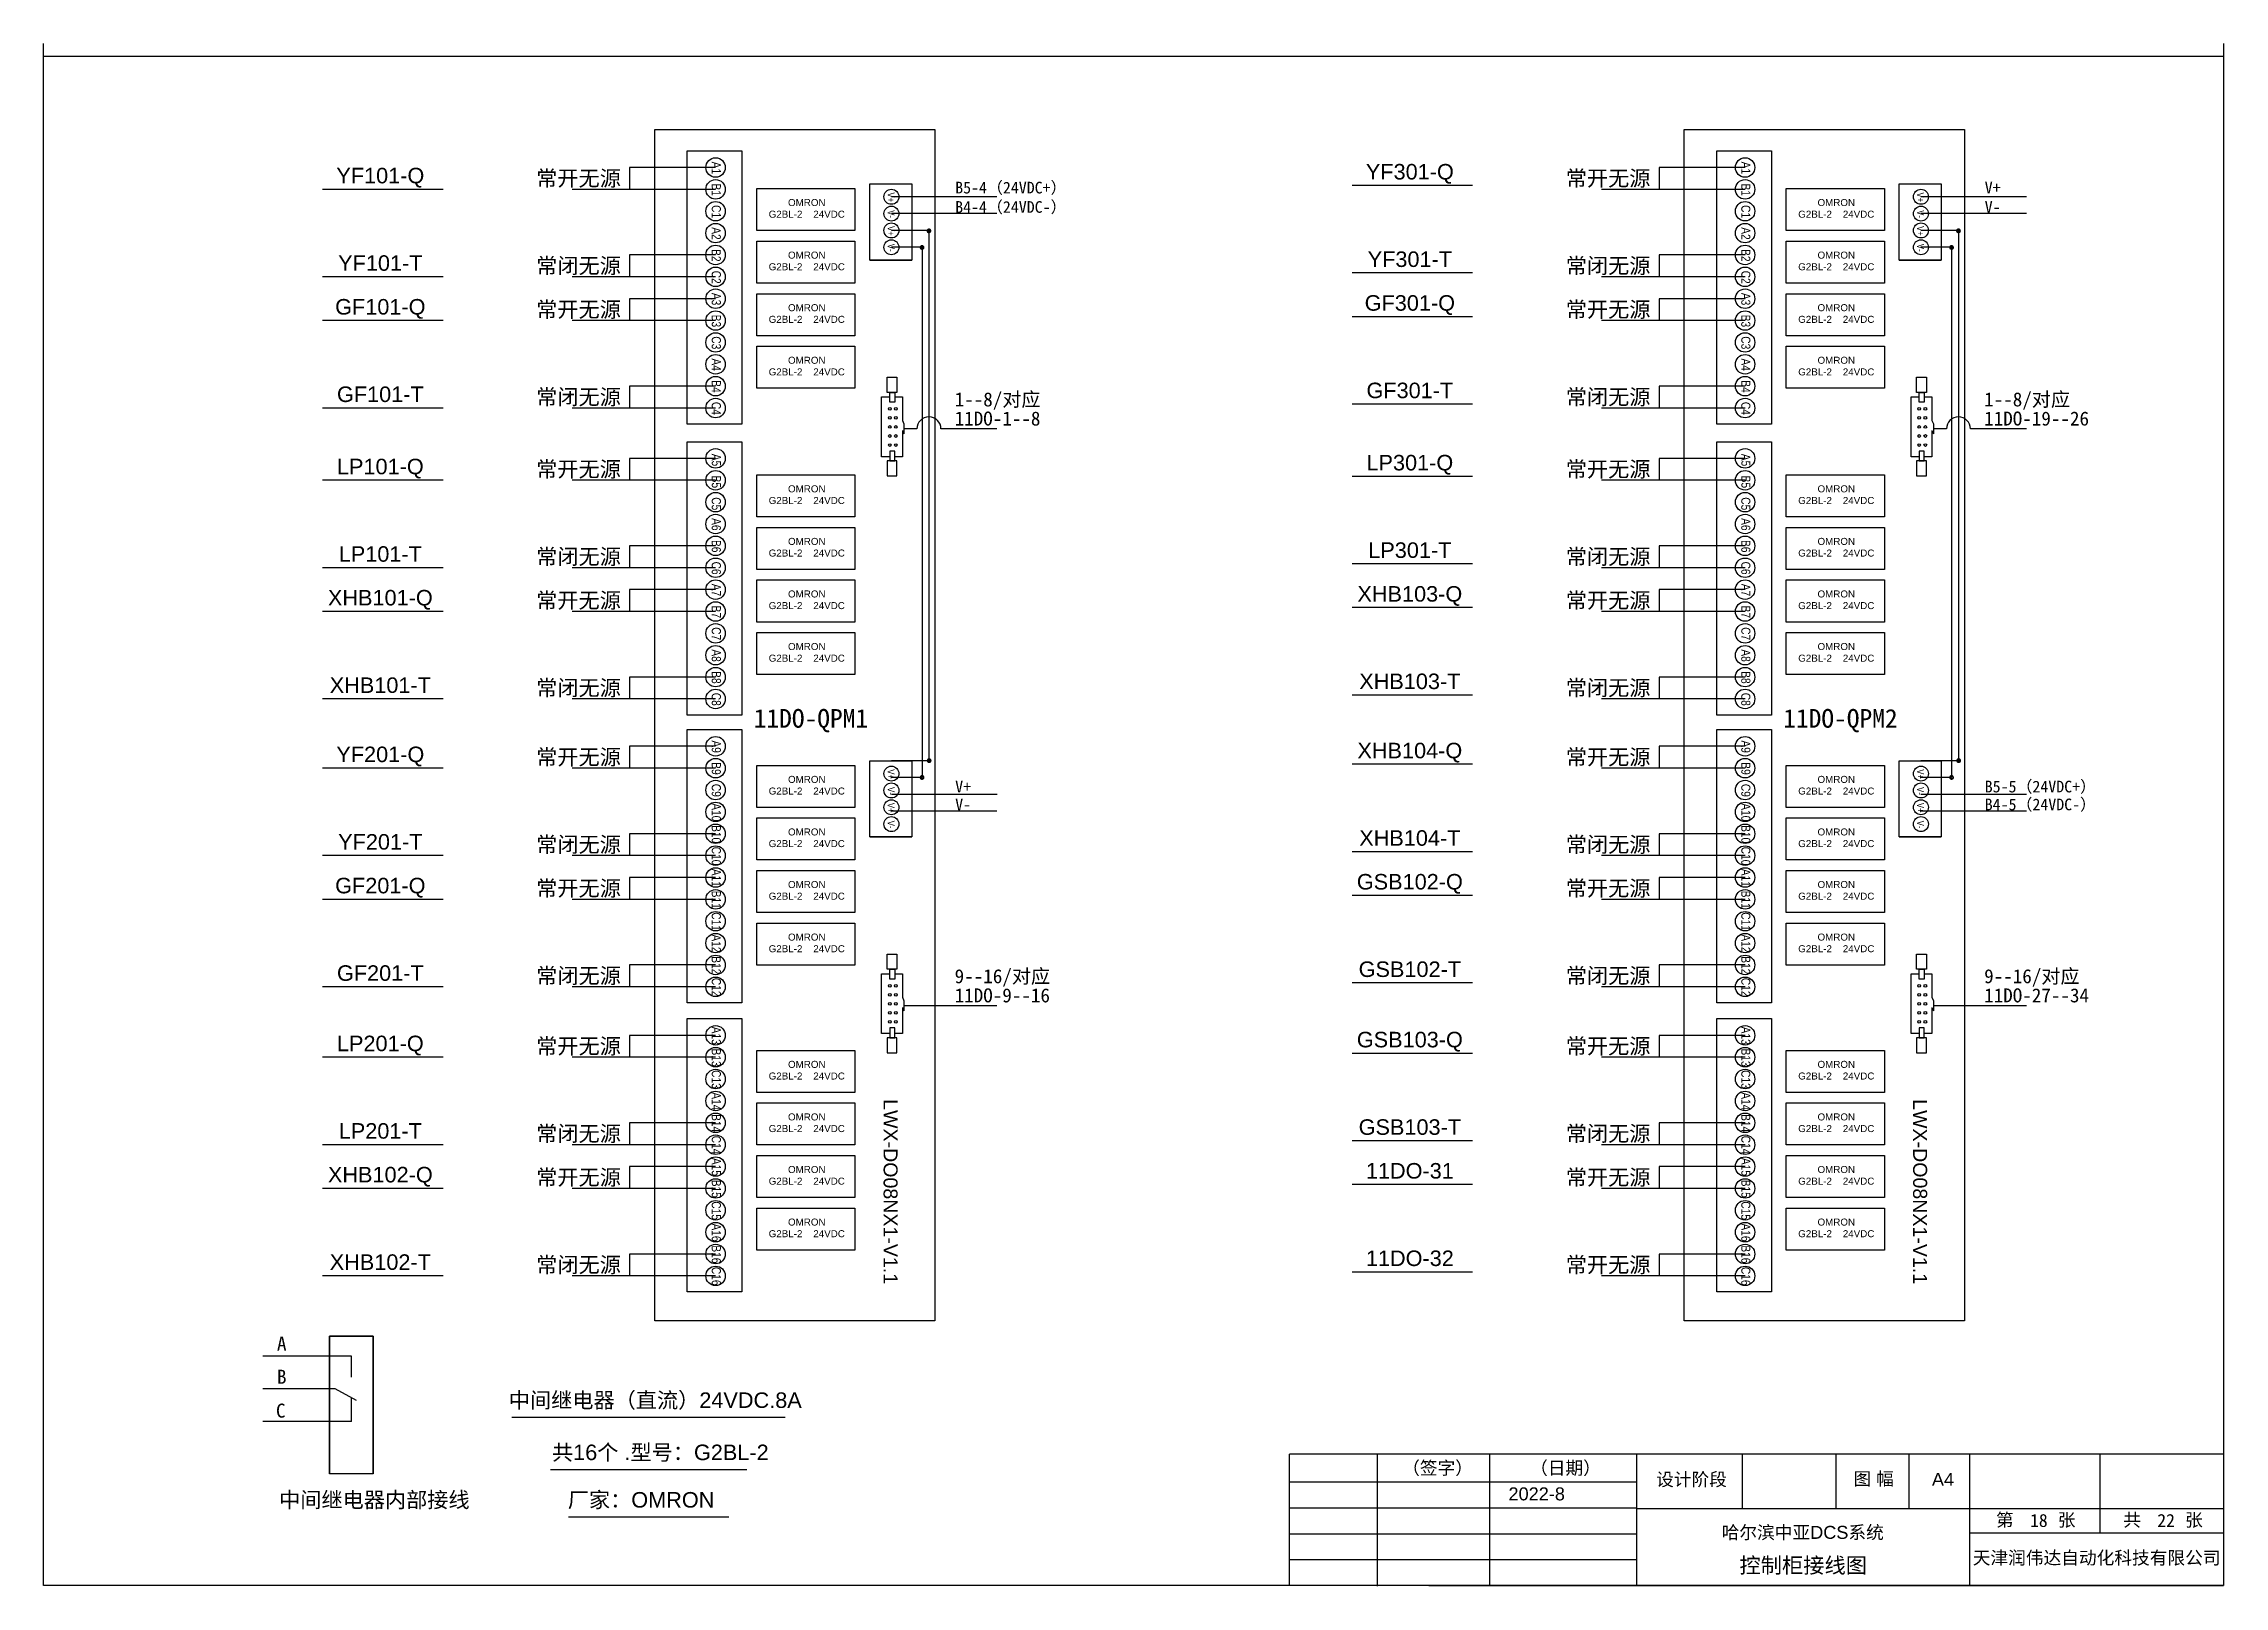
# Model space of a CAD drawing. Extents: x -159874 to -117758, y 9787 to 31117.
# Drawn here: x -121960 to -117758, y 13351 to 16323 of the extents above; entities that cross this region are included whole.
import ezdxf
from ezdxf.enums import TextEntityAlignment as Align

# ---------------------------------------------------------------- set-up
doc = ezdxf.new("R2010")
doc.units = 0
doc.layers.get('0').update_dxf_attribs({"linetype": 'CONTINUOUS'})
doc.layers.add('1', color=143, linetype='CONTINUOUS')
doc.layers.add('TEXT', color=3, linetype='CONTINUOUS')
doc.styles.add('Arial', font='arial.ttf')
doc.styles.get("Standard").update_dxf_attribs({"font": ''})
doc.styles.get('Standard').set_extended_font_data('SimSun')

msp = doc.modelspace()

# ---------------------------------------------------------------- texts
at = {"color": 0, "style": 'Arial', "width": 0.8}
for s, height, p in [('A1', 17.55, (-120663.512, 16083.48509)), ('A1', 17.55, (-118680.02161, 16083.48509)), ('B1', 17.55, (-120663.512, 16041.36509)), ('B1', 17.55, (-118680.02161, 16041.36509)), ('C1', 17.55, (-120663.512, 15999.24509)), ('V+', 13.5, (-120326.86554, 16026.77999)), ('C1', 17.55, (-118680.02161, 15999.24509)), ('V+', 13.5, (-118343.37515, 16026.77999)), ('A2', 17.55, (-120663.512, 15957.12509)), ('V-', 13.5, (-120326.86554, 15994.37999)), ('V+', 13.5, (-120326.86554, 15961.97999)), ('A2', 17.55, (-118680.02161, 15957.12509)), ('V-', 13.5, (-118343.37515, 15994.37999)), ('V+', 13.5, (-118343.37515, 15961.97999)), ('B2', 17.55, (-120663.512, 15915.00509)), ('V-', 13.5, (-120326.86554, 15929.57999)), ('B2', 17.55, (-118680.02161, 15915.00509)), ('V-', 13.5, (-118343.37515, 15929.57999)), ('C2', 17.55, (-120663.512, 15872.88509)), ('C2', 17.55, (-118680.02161, 15872.88509)), ('A3', 17.55, (-120663.512, 15830.76509)), ('A3', 17.55, (-118680.02161, 15830.76509)), ('B3', 17.55, (-120663.512, 15788.64509)), ('B3', 17.55, (-118680.02161, 15788.64509)), ('C3', 17.55, (-120663.512, 15746.52509)), ('C3', 17.55, (-118680.02161, 15746.52509)), ('A4', 17.55, (-120663.512, 15704.40509)), ('A4', 17.55, (-118680.02161, 15704.40509)), ('B4', 17.55, (-120663.512, 15662.28509)), ('B4', 17.55, (-118680.02161, 15662.28509)), ('C4', 17.55, (-120663.512, 15620.16509)), ('C4', 17.55, (-118680.02161, 15620.16509)), ('A5', 17.55, (-120663.512, 15520.75692)), ('A5', 17.55, (-118680.02161, 15520.75692)), ('B5', 17.55, (-120663.512, 15478.63692)), ('B5', 17.55, (-118680.02161, 15478.63692)), ('C5', 17.55, (-120663.512, 15436.51692)), ('C5', 17.55, (-118680.02161, 15436.51692)), ('A6', 17.55, (-120663.512, 15396.78674)), ('A6', 17.55, (-118680.02161, 15396.78674)), ('B6', 17.55, (-120663.512, 15354.66674)), ('B6', 17.55, (-118680.02161, 15354.66674)), ('C6', 17.55, (-120663.512, 15312.54674)), ('C6', 17.55, (-118680.02161, 15312.54674)), ('A7', 17.55, (-120663.512, 15270.42674)), ('A7', 17.55, (-118680.02161, 15270.42674)), ('B7', 17.55, (-120663.512, 15228.30674)), ('B7', 17.55, (-118680.02161, 15228.30674)), ('C7', 17.55, (-120663.512, 15186.18674)), ('C7', 17.55, (-118680.02161, 15186.18674)), ('A8', 17.55, (-120663.512, 15144.06674)), ('A8', 17.55, (-118680.02161, 15144.06674)), ('B8', 17.55, (-120663.512, 15101.94674)), ('B8', 17.55, (-118680.02161, 15101.94674)), ('C8', 17.55, (-120663.512, 15059.82674)), ('C8', 17.55, (-118680.02161, 15059.82674)), ('A9', 17.55, (-120663.512, 14968.66256)), ('A9', 17.55, (-118680.02161, 14968.66256)), ('B9', 17.55, (-120663.512, 14926.54256)), ('V+', 13.5, (-120326.86554, 14915.74417)), ('B9', 17.55, (-118680.02161, 14926.54256)), ('V+', 13.5, (-118343.37515, 14915.74417)), ('C9', 17.55, (-120663.512, 14884.42256)), ('V-', 13.5, (-120326.86554, 14883.34417)), ('C9', 17.55, (-118680.02161, 14884.42256)), ('V-', 13.5, (-118343.37515, 14883.34417)), ('A10', 17.55, (-120663.512, 14842.19693)), ('V+', 13.5, (-120326.86554, 14850.94417)), ('A10', 17.55, (-118680.02161, 14842.19693)), ('V+', 13.5, (-118343.37515, 14850.94417)), ('B10', 17.55, (-120663.512, 14800.07693)), ('V-', 13.5, (-120326.86554, 14818.54417)), ('B10', 17.55, (-118680.02161, 14800.07693)), ('V-', 13.5, (-118343.37515, 14818.54417)), ('C10', 17.55, (-120663.512, 14757.95693)), ('C10', 17.55, (-118680.02161, 14757.95693)), ('A11', 17.55, (-120663.512, 14715.94256)), ('A11', 17.55, (-118680.02161, 14715.94256)), ('B11', 17.55, (-120663.512, 14673.82256)), ('B11', 17.55, (-118680.02161, 14673.82256)), ('C11', 17.55, (-120663.512, 14631.70256)), ('C11', 17.55, (-118680.02161, 14631.70256)), ('A12', 17.55, (-120663.512, 14589.58256)), ('A12', 17.55, (-118680.02161, 14589.58256)), ('B12', 17.55, (-120663.512, 14547.46256)), ('B12', 17.55, (-118680.02161, 14547.46256)), ('C12', 17.55, (-120663.512, 14505.34256)), ('C12', 17.55, (-118680.02161, 14505.34256)), ('A13', 17.55, (-120663.512, 14411.90396)), ('A13', 17.55, (-118680.02161, 14411.90396)), ('B13', 17.55, (-120663.512, 14369.78396)), ('B13', 17.55, (-118680.02161, 14369.78396)), ('C13', 17.55, (-120663.512, 14327.66396)), ('C13', 17.55, (-118680.02161, 14327.66396)), ('A14', 17.55, (-120663.512, 14285.54396)), ('A14', 17.55, (-118680.02161, 14285.54396)), ('B14', 17.55, (-120663.512, 14243.42396)), ('B14', 17.55, (-118680.02161, 14243.42396)), ('C14', 17.55, (-120663.512, 14201.30396)), ('C14', 17.55, (-118680.02161, 14201.30396)), ('A15', 17.55, (-120663.512, 14159.18396)), ('A15', 17.55, (-118680.02161, 14159.18396)), ('B15', 17.55, (-120663.512, 14117.06396)), ('B15', 17.55, (-118680.02161, 14117.06396)), ('C15', 17.55, (-120663.512, 14074.94396)), ('C15', 17.55, (-118680.02161, 14074.94396)), ('A16', 17.55, (-120663.512, 14032.82396)), ('A16', 17.55, (-118680.02161, 14032.82396)), ('B16', 17.55, (-120663.512, 13990.70396)), ('B16', 17.55, (-118680.02161, 13990.70396)), ('C16', 17.55, (-120663.512, 13948.58396)), ('C16', 17.55, (-118680.02161, 13948.58396))]:
    msp.add_text(s, height=height, rotation=270, dxfattribs=at).set_placement(p, align=Align.MIDDLE)
at = {"color": 0, "style": 'Arial'}
for s, p in [('OMRON', (-120489.21772, 16016.67026)), ('OMRON', (-118505.72734, 16016.67026)), ('G2BL-2    24VDC', (-120489.21772, 15994.22781)), ('G2BL-2    24VDC', (-118505.72734, 15994.22781)), ('G2BL-2    24VDC', (-120489.21772, 15892.97781)), ('OMRON', (-120489.21772, 15915.42026)), ('G2BL-2    24VDC', (-118505.72734, 15892.97781)), ('OMRON', (-118505.72734, 15915.42026)), ('G2BL-2    24VDC', (-120489.21772, 15791.72781)), ('OMRON', (-120489.21772, 15814.17026)), ('G2BL-2    24VDC', (-118505.72734, 15791.72781)), ('OMRON', (-118505.72734, 15814.17026)), ('OMRON', (-120489.21772, 15712.92026)), ('OMRON', (-118505.72734, 15712.92026)), ('G2BL-2    24VDC', (-120489.21772, 15690.47781)), ('G2BL-2    24VDC', (-118505.72734, 15690.47781)), ('OMRON', (-120489.21772, 15465.28314)), ('OMRON', (-118505.72734, 15465.28314)), ('G2BL-2    24VDC', (-120489.21772, 15442.8407)), ('G2BL-2    24VDC', (-118505.72734, 15442.8407)), ('G2BL-2    24VDC', (-120489.21772, 15341.5907)), ('OMRON', (-120489.21772, 15364.03314)), ('G2BL-2    24VDC', (-118505.72734, 15341.5907)), ('OMRON', (-118505.72734, 15364.03314)), ('OMRON', (-120489.21772, 15262.78314)), ('OMRON', (-118505.72734, 15262.78314)), ('G2BL-2    24VDC', (-120489.21772, 15240.3407)), ('G2BL-2    24VDC', (-118505.72734, 15240.3407)), ('OMRON', (-120489.21772, 15161.53314)), ('OMRON', (-118505.72734, 15161.53314)), ('G2BL-2    24VDC', (-120489.21772, 15139.0907)), ('G2BL-2    24VDC', (-118505.72734, 15139.0907)), ('G2BL-2    24VDC', (-120489.21772, 14883.19199)), ('OMRON', (-120489.21772, 14905.63444)), ('G2BL-2    24VDC', (-118505.72734, 14883.19199)), ('OMRON', (-118505.72734, 14905.63444)), ('OMRON', (-120489.21772, 14804.38444)), ('OMRON', (-118505.72734, 14804.38444)), ('G2BL-2    24VDC', (-120489.21772, 14781.94199)), ('G2BL-2    24VDC', (-118505.72734, 14781.94199)), ('OMRON', (-120489.21772, 14703.13444)), ('OMRON', (-118505.72734, 14703.13444)), ('G2BL-2    24VDC', (-120489.21772, 14680.69199)), ('G2BL-2    24VDC', (-118505.72734, 14680.69199)), ('G2BL-2    24VDC', (-120489.21772, 14579.44199)), ('OMRON', (-120489.21772, 14601.88444)), ('G2BL-2    24VDC', (-118505.72734, 14579.44199)), ('OMRON', (-118505.72734, 14601.88444)), ('G2BL-2    24VDC', (-120489.21772, 14334.29585)), ('OMRON', (-120489.21772, 14356.7383)), ('G2BL-2    24VDC', (-118505.72734, 14334.29585)), ('OMRON', (-118505.72734, 14356.7383)), ('OMRON', (-120489.21772, 14255.4883)), ('OMRON', (-118505.72734, 14255.4883)), ('G2BL-2    24VDC', (-120489.21772, 14233.04585)), ('G2BL-2    24VDC', (-118505.72734, 14233.04585)), ('OMRON', (-120489.21772, 14154.2383)), ('OMRON', (-118505.72734, 14154.2383)), ('G2BL-2    24VDC', (-120489.21772, 14131.79585)), ('G2BL-2    24VDC', (-118505.72734, 14131.79585)), ('G2BL-2    24VDC', (-120489.21772, 14030.54585)), ('OMRON', (-120489.21772, 14052.9883)), ('G2BL-2    24VDC', (-118505.72734, 14030.54585)), ('OMRON', (-118505.72734, 14052.9883))]:
    msp.add_text(s, height=13.5, dxfattribs=at).set_placement(p, align=Align.MIDDLE)
for s, p in [('11DO-QPM1', (-120481.23109, 15018.91302)), ('11DO-QPM2', (-118497.7407, 15018.91302))]:
    msp.add_text(s, height=36).set_placement(p, align=Align.MIDDLE)
for p in [(-120327.71092, 14111.55266), (-118344.22054, 14111.55266)]:
    msp.add_text('LWX-DO08NX1-V1.1', height=27, rotation=270, dxfattribs=at).set_placement(p, align=Align.MIDDLE)
at = {"color": 3}
for s, p in [('A', (-121509.9323, 13805.54391)), ('B', (-121509.9323, 13741.51494)), ('C', (-121511.83994, 13676.27788))]:
    msp.add_text(s, height=27, dxfattribs=at).set_placement(p)
at = {"layer": '1', "style": 'Arial'}
for s, p in [('（签字）', (-119342.12348, 13566.84092)), ('（日期）', (-119095.68641, 13566.84092)), ('设计阶段', (-118852.90665, 13544.87627)), ('图 幅', (-118472.6458, 13546.01976)), ('2022-8', (-119137.26389, 13516.9255)), ('A4', (-118321.5223, 13544.92425))]:
    msp.add_text(s, height=25, dxfattribs=at).set_placement(p)
at = {"layer": '1'}
for s, p in [('第     张', (-118198.04474, 13466.82003)), ('18', (-118132.48586, 13465.76494)), ('共     张', (-117952.86125, 13466.82003)), ('22', (-117887.30237, 13465.76494))]:
    msp.add_text(s, height=25, dxfattribs=at).set_placement(p)
at = {"layer": '1', "style": 'Arial'}
for s, height, p in [('哈尔滨中亚DCS系统', 25, (-118570.3691, 13455.31281)), ('控制柜接线图', 30, (-118569.36157, 13391.84145)), ('天津润伟达自动化科技有限公司', 25, (-118004.17314, 13406.28636))]:
    msp.add_text(s, height=height, dxfattribs=at).set_placement(p, align=Align.MIDDLE_CENTER)
at = {"layer": 'TEXT', "color": 0, "style": 'Arial'}
for s, p in [('YF101-Q', (-121310.80998, 16068.61717)), ('YF301-Q', (-119327.31959, 16076.01691)), ('YF101-T', (-121310.80998, 15900.13717)), ('YF301-T', (-119327.31959, 15907.53691)), ('GF101-Q', (-121310.80998, 15815.89717)), ('GF301-Q', (-119327.31959, 15823.29691)), ('GF101-T', (-121310.80998, 15647.41717)), ('GF301-T', (-119327.31959, 15654.81691)), ('LP101-Q', (-121310.80998, 15508.27882)), ('LP301-Q', (-119327.31959, 15515.67857)), ('LP101-T', (-121310.80998, 15339.79882)), ('LP301-T', (-119327.31959, 15347.19857)), ('XHB101-Q', (-121310.80998, 15255.55882)), ('XHB103-Q', (-119327.31959, 15262.95857)), ('XHB101-T', (-121310.80998, 15087.07882)), ('XHB103-T', (-119327.31959, 15094.47857)), ('YF201-Q', (-121310.80998, 14953.79464)), ('XHB104-Q', (-119327.31959, 14961.19439)), ('YF201-T', (-121310.80998, 14785.31464)), ('XHB104-T', (-119327.31959, 14792.71439)), ('GF201-Q', (-121310.80998, 14701.07464)), ('GSB102-Q', (-119327.31959, 14708.47439)), ('GF201-T', (-121310.80998, 14532.59464)), ('GSB102-T', (-119327.31959, 14539.99439)), ('LP201-Q', (-121310.80998, 14397.03605)), ('GSB103-Q', (-119327.31959, 14404.43579)), ('LP201-T', (-121310.80998, 14228.55605)), ('GSB103-T', (-119327.31959, 14235.95579)), ('XHB102-Q', (-121310.80998, 14144.31605)), ('11DO-31', (-119327.31959, 14151.71579)), ('XHB102-T', (-121310.80998, 13975.83605)), ('11DO-32', (-119327.31959, 13983.23579))]:
    msp.add_text(s, height=29.9, dxfattribs=at).set_placement(p, align=Align.MIDDLE_CENTER)
for s, p in [('常开无源', (-121010.45748, 16048.55507)), ('常开无源', (-119026.96709, 16048.55507)), ('常闭无源', (-121010.45748, 15880.07507)), ('常闭无源', (-119026.96709, 15880.07507)), ('常开无源', (-121010.45748, 15795.83507)), ('常开无源', (-119026.96709, 15795.83507)), ('常闭无源', (-121010.45748, 15627.35507)), ('常闭无源', (-119026.96709, 15627.35507)), ('常开无源', (-121010.45748, 15488.21672)), ('常开无源', (-119026.96709, 15488.21672)), ('常闭无源', (-121010.45748, 15319.73672)), ('常闭无源', (-119026.96709, 15319.73672)), ('常开无源', (-121010.45748, 15235.49672)), ('常开无源', (-119026.96709, 15235.49672)), ('常闭无源', (-121010.45748, 15067.01672)), ('常闭无源', (-119026.96709, 15067.01672)), ('常开无源', (-121010.45748, 14933.73254)), ('常开无源', (-119026.96709, 14933.73254)), ('常闭无源', (-121010.45748, 14765.25254)), ('常闭无源', (-119026.96709, 14765.25254)), ('常开无源', (-121010.45748, 14681.01254)), ('常开无源', (-119026.96709, 14681.01254)), ('常闭无源', (-121010.45748, 14512.53254)), ('常闭无源', (-119026.96709, 14512.53254)), ('常开无源', (-121010.45748, 14376.97395)), ('常开无源', (-119026.96709, 14376.97395)), ('常闭无源', (-121010.45748, 14208.49395)), ('常闭无源', (-119026.96709, 14208.49395)), ('常开无源', (-121010.45748, 14124.25395)), ('常开无源', (-119026.96709, 14124.25395)), ('常闭无源', (-121010.45748, 13955.77395)), ('常开无源', (-119026.96709, 13955.77395))]:
    msp.add_text(s, height=29.9, dxfattribs=at).set_placement(p)
at = {"layer": 'TEXT'}
for s, height, p in [('B5-4（24VDC+）', 22.5, (-120203.27165, 16034.18352)), ('V+', 22.5, (-118219.78127, 16034.18352)), ('B4-4（24VDC-）', 22.5, (-120203.27165, 15996.87674)), ('V-', 22.5, (-118219.78127, 15996.87674)), ('1--8/对应', 27, (-120204.33011, 15624.02551)), ('1--8/对应', 27, (-118220.83972, 15624.02551)), ('11DO-1--8', 27, (-120204.33011, 15587.15454)), ('11DO-19--26', 27, (-118220.83972, 15587.15454)), ('V+', 22.5, (-120203.27165, 14880.54479)), ('B5-5（24VDC+）', 22.5, (-118219.78127, 14880.54479)), ('V-', 22.5, (-120203.27165, 14846.0747)), ('B4-5（24VDC-）', 22.5, (-118219.78127, 14846.0747)), ('9--16/对应', 27, (-120204.33011, 14512.98969)), ('9--16/对应', 27, (-118220.83972, 14512.98969)), ('11DO-9--16', 27, (-120204.33011, 14476.11872)), ('11DO-27--34', 27, (-118220.83972, 14476.11872))]:
    msp.add_text(s, height=height, dxfattribs=at).set_placement(p)
at = {"layer": 'TEXT', "style": 'Arial'}
for s, p in [('中间继电器（直流）24VDC.8A', (-121063.29675, 13694.99472)), ('共16个 .型号：G2BL-2', (-120980.14735, 13594.44737)), ('中间继电器内部接线', (-121505.87558, 13503.02726)), ('厂家：OMRON', (-120949.67456, 13503.04067))]:
    msp.add_text(s, height=29.9, dxfattribs=at).set_placement(p)

# ---------------------------------------------------------------- linework, layer by layer
for p, q in [((-120782.22857, 16157.5412), (-120242.22857, 16157.5412)), ((-120782.22857, 13862.54148), (-120782.22857, 16157.5412)), ((-120242.22857, 16157.5412), (-120242.22857, 13862.54148)), ((-118798.73819, 16157.5412), (-118258.73819, 16157.5412)), ((-118798.73819, 13862.54148), (-118798.73819, 16157.5412)), ((-118258.73819, 16157.5412), (-118258.73819, 13862.54148)), ((-120830.44125, 16084.19034), (-120830.44125, 16042.07034)), ((-118846.95086, 16084.19034), (-118846.95086, 16042.07034)), ((-120122.93364, 16027.69879), (-120326.1299, 16027.69879)), ((-118139.44326, 16027.69879), (-118342.63951, 16027.69879)), ((-120122.93524, 15995.29879), (-120326.1299, 15995.29879)), ((-118139.44485, 15995.29879), (-118342.63951, 15995.29879)), ((-120251.17349, 15962.89879), (-120326.1299, 15962.89879)), ((-120264.39237, 15930.49879), (-120326.1299, 15930.49879)), ((-120267.15028, 15933.17679), (-120267.15028, 14912.42022)), ((-120253.81957, 15965.53042), (-120253.81957, 14941.20313)), ((-118267.68311, 15962.89879), (-118342.63951, 15962.89879)), ((-118280.90199, 15930.49879), (-118342.63951, 15930.49879)), ((-118283.65989, 15933.17679), (-118283.65989, 14912.42022)), ((-118270.32918, 15965.53042), (-118270.32918, 14941.20313)), ((-120830.44125, 15915.71034), (-120830.44125, 15873.59034)), ((-120367.99383, 15905.80273), (-120286.99383, 15905.80273)), ((-118846.95086, 15915.71034), (-118846.95086, 15873.59034)), ((-118384.50344, 15905.80273), (-118303.50344, 15905.80273)), ((-120830.44125, 15831.47034), (-120830.44125, 15789.35034)), ((-118846.95086, 15831.47034), (-118846.95086, 15789.35034)), ((-120830.44125, 15662.99034), (-120830.44125, 15620.87034)), ((-120344.94168, 15642.41379), (-120329.41984, 15642.41379)), ((-120344.94168, 15527.09538), (-120344.94168, 15642.41379)), ((-120319.71283, 15642.41379), (-120304.97627, 15642.41379)), ((-120304.97627, 15642.41379), (-120304.97627, 15596.87833)), ((-118846.95086, 15662.99034), (-118846.95086, 15620.87034)), ((-118361.4513, 15642.41379), (-118345.92945, 15642.41379)), ((-118361.4513, 15527.09538), (-118361.4513, 15642.41379)), ((-118336.22245, 15642.41379), (-118321.48588, 15642.41379)), ((-118321.48588, 15642.41379), (-118321.48588, 15596.87833)), ((-120304.97627, 15596.87833), (-120301.98956, 15590.37925)), ((-120301.98956, 15590.37925), (-120301.98956, 15570.96037)), ((-118321.48588, 15596.87833), (-118318.49918, 15590.37925)), ((-118318.49918, 15590.37925), (-118318.49918, 15570.96037)), ((-120304.97627, 15577.45944), (-120304.97627, 15527.09538)), ((-120304.97627, 15577.45944), (-120301.98956, 15570.96037)), ((-120277.02954, 15580.66981), (-120301.98956, 15580.66981)), ((-120122.93364, 15580.66981), (-120230.6096, 15580.66981)), ((-118321.48588, 15577.45944), (-118321.48588, 15527.09538)), ((-118321.48588, 15577.45944), (-118318.49918, 15570.96037)), ((-118293.53915, 15580.66981), (-118318.49918, 15580.66981)), ((-118139.44326, 15580.66981), (-118247.11922, 15580.66981)), ((-120830.44125, 15523.85199), (-120830.44125, 15481.73199)), ((-120329.42594, 15527.09538), (-120344.94168, 15527.09538)), ((-120304.97627, 15527.09538), (-120319.71894, 15527.09538)), ((-118846.95086, 15523.85199), (-118846.95086, 15481.73199)), ((-118345.93555, 15527.09538), (-118361.4513, 15527.09538)), ((-118321.48588, 15527.09538), (-118336.22855, 15527.09538)), ((-120830.44125, 15355.37199), (-120830.44125, 15313.25199)), ((-118846.95086, 15355.37199), (-118846.95086, 15313.25199)), ((-120830.44125, 15271.13199), (-120830.44125, 15229.01199)), ((-118846.95086, 15271.13199), (-118846.95086, 15229.01199)), ((-120830.44125, 15102.65199), (-120830.44125, 15060.53199)), ((-118846.95086, 15102.65199), (-118846.95086, 15060.53199)), ((-120830.44125, 14969.36782), (-120830.44125, 14927.24782)), ((-118846.95086, 14969.36782), (-118846.95086, 14927.24782)), ((-120250.64707, 14941.61538), (-120326.1299, 14941.61538)), ((-120253.45485, 14941.61538), (-120253.45485, 14938.80761)), ((-118267.15668, 14941.61538), (-118342.63951, 14941.61538)), ((-118269.96446, 14941.61538), (-118269.96446, 14938.80761)), ((-120267.15028, 14909.21538), (-120326.1299, 14909.21538)), ((-120122.56191, 14876.81538), (-120326.1299, 14876.81538)), ((-120267.15028, 14909.21538), (-120267.15028, 14906.40761)), ((-118283.65989, 14909.21538), (-118342.63951, 14909.21538)), ((-118139.07152, 14876.81538), (-118342.63951, 14876.81538)), ((-118283.65989, 14909.21538), (-118283.65989, 14906.40761)), ((-120122.93364, 14844.41538), (-120326.1299, 14844.41538)), ((-118139.44326, 14844.41538), (-118342.63951, 14844.41538)), ((-120830.44125, 14800.88782), (-120830.44125, 14758.76782)), ((-120367.99383, 14794.76691), (-120286.99383, 14794.76691)), ((-118846.95086, 14800.88782), (-118846.95086, 14758.76782)), ((-118384.50344, 14794.76691), (-118303.50344, 14794.76691)), ((-120830.44125, 14716.64782), (-120830.44125, 14674.52782)), ((-118846.95086, 14716.64782), (-118846.95086, 14674.52782)), ((-120830.44125, 14548.16782), (-120830.44125, 14506.04782)), ((-118846.95086, 14548.16782), (-118846.95086, 14506.04782)), ((-120344.94168, 14531.37797), (-120329.41984, 14531.37797)), ((-120344.94168, 14416.05956), (-120344.94168, 14531.37797)), ((-120319.71283, 14531.37797), (-120304.97627, 14531.37797)), ((-120304.97627, 14531.37797), (-120304.97627, 14485.84251)), ((-118361.4513, 14531.37797), (-118345.92945, 14531.37797)), ((-118361.4513, 14416.05956), (-118361.4513, 14531.37797)), ((-118336.22245, 14531.37797), (-118321.48588, 14531.37797)), ((-118321.48588, 14531.37797), (-118321.48588, 14485.84251)), ((-120304.97627, 14485.84251), (-120301.98956, 14479.34343)), ((-120304.97627, 14466.42363), (-120304.97627, 14416.05956)), ((-120304.97627, 14466.42363), (-120301.98956, 14459.92455)), ((-120301.98956, 14479.34343), (-120301.98956, 14459.92455)), ((-120122.93364, 14469.63399), (-120301.98956, 14469.63399)), ((-118321.48588, 14485.84251), (-118318.49918, 14479.34343)), ((-118321.48588, 14466.42363), (-118321.48588, 14416.05956)), ((-118321.48588, 14466.42363), (-118318.49918, 14459.92455)), ((-118318.49918, 14479.34343), (-118318.49918, 14459.92455)), ((-118139.44326, 14469.63399), (-118318.49918, 14469.63399)), ((-120830.44125, 14412.60922), (-120830.44125, 14370.48922)), ((-120329.42594, 14416.05956), (-120344.94168, 14416.05956)), ((-120304.97627, 14416.05956), (-120319.71894, 14416.05956)), ((-118846.95086, 14412.60922), (-118846.95086, 14370.48922)), ((-118345.93555, 14416.05956), (-118361.4513, 14416.05956)), ((-118321.48588, 14416.05956), (-118336.22855, 14416.05956)), ((-120830.44125, 14244.12922), (-120830.44125, 14202.00922)), ((-118846.95086, 14244.12922), (-118846.95086, 14202.00922)), ((-120830.44125, 14159.88922), (-120830.44125, 14117.76922)), ((-118846.95086, 14159.88922), (-118846.95086, 14117.76922)), ((-120830.44125, 13991.40922), (-120830.44125, 13949.28922)), ((-118846.95086, 13991.40922), (-118846.95086, 13949.28922)), ((-120664.94102, 13949.28922), (-120752.05843, 13949.28922)), ((-120242.22857, 13862.54148), (-120782.22857, 13862.54148)), ((-118258.73819, 13862.54148), (-118798.73819, 13862.54148)), ((-121057.36814, 13677.21339), (-120530.7038, 13677.21339)), ((-120983.138, 13576.66603), (-120604.93394, 13576.66603)), ((-120948.47171, 13485.25934), (-120639.60022, 13485.25934))]:
    msp.add_line(p, q)
at = {"color": 0}
for p, q in [((-120664.94102, 16084.19034), (-120830.44125, 16084.19034)), ((-118681.45064, 16084.19034), (-118846.95086, 16084.19034)), ((-121189.96612, 16042.07034), (-121422.19514, 16042.07034)), ((-120664.94102, 16042.07034), (-120941.33574, 16042.07034)), ((-119206.47574, 16049.47009), (-119438.70475, 16049.47009)), ((-118681.45064, 16042.07034), (-118957.84535, 16042.07034)), ((-120664.94102, 15915.71034), (-120830.44125, 15915.71034)), ((-118681.45064, 15915.71034), (-118846.95086, 15915.71034)), ((-121189.96612, 15873.59034), (-121422.19514, 15873.59034)), ((-120664.94102, 15873.59034), (-120941.33574, 15873.59034)), ((-119206.47574, 15880.99009), (-119438.70475, 15880.99009)), ((-118681.45064, 15873.59034), (-118957.84535, 15873.59034)), ((-120664.94102, 15831.47034), (-120830.44125, 15831.47034)), ((-118681.45064, 15831.47034), (-118846.95086, 15831.47034)), ((-121189.96612, 15789.35034), (-121422.19514, 15789.35034)), ((-120664.94102, 15789.35034), (-120941.33574, 15789.35034)), ((-119206.47574, 15796.75009), (-119438.70475, 15796.75009)), ((-118681.45064, 15789.35034), (-118957.84535, 15789.35034)), ((-120664.94102, 15662.99034), (-120830.44125, 15662.99034)), ((-118681.45064, 15662.99034), (-118846.95086, 15662.99034)), ((-121189.96612, 15620.87034), (-121422.19514, 15620.87034)), ((-120664.94102, 15620.87034), (-120941.33574, 15620.87034)), ((-119206.47574, 15628.27009), (-119438.70475, 15628.27009)), ((-118681.45064, 15620.87034), (-118957.84535, 15620.87034)), ((-120664.94102, 15523.85199), (-120830.44125, 15523.85199)), ((-118681.45064, 15523.85199), (-118846.95086, 15523.85199)), ((-121189.96612, 15481.73199), (-121422.19514, 15481.73199)), ((-120664.94102, 15481.73199), (-120941.33574, 15481.73199)), ((-119206.47574, 15489.13174), (-119438.70475, 15489.13174)), ((-118681.45064, 15481.73199), (-118957.84535, 15481.73199)), ((-120664.94102, 15355.37199), (-120830.44125, 15355.37199)), ((-118681.45064, 15355.37199), (-118846.95086, 15355.37199)), ((-121189.96612, 15313.25199), (-121422.19514, 15313.25199)), ((-120664.94102, 15313.25199), (-120941.33574, 15313.25199)), ((-119206.47574, 15320.65174), (-119438.70475, 15320.65174)), ((-118681.45064, 15313.25199), (-118957.84535, 15313.25199)), ((-120664.94102, 15271.13199), (-120830.44125, 15271.13199)), ((-118681.45064, 15271.13199), (-118846.95086, 15271.13199)), ((-121189.96612, 15229.01199), (-121422.19514, 15229.01199)), ((-120664.94102, 15229.01199), (-120941.33574, 15229.01199)), ((-119206.47574, 15236.41174), (-119438.70475, 15236.41174)), ((-118681.45064, 15229.01199), (-118957.84535, 15229.01199)), ((-120664.94102, 15102.65199), (-120830.44125, 15102.65199)), ((-118681.45064, 15102.65199), (-118846.95086, 15102.65199)), ((-121189.96612, 15060.53199), (-121422.19514, 15060.53199)), ((-120664.94102, 15060.53199), (-120941.33574, 15060.53199)), ((-119206.47574, 15067.93174), (-119438.70475, 15067.93174)), ((-118681.45064, 15060.53199), (-118957.84535, 15060.53199)), ((-120664.94102, 14969.36782), (-120830.44125, 14969.36782)), ((-118681.45064, 14969.36782), (-118846.95086, 14969.36782)), ((-121189.96612, 14927.24782), (-121422.19514, 14927.24782)), ((-120664.94102, 14927.24782), (-120941.33574, 14927.24782)), ((-119206.47574, 14934.64756), (-119438.70475, 14934.64756)), ((-118681.45064, 14927.24782), (-118957.84535, 14927.24782)), ((-120664.94102, 14800.88782), (-120830.44125, 14800.88782)), ((-118681.45064, 14800.88782), (-118846.95086, 14800.88782)), ((-121189.96612, 14758.76782), (-121422.19514, 14758.76782)), ((-120664.94102, 14758.76782), (-120941.33574, 14758.76782)), ((-119206.47574, 14766.16756), (-119438.70475, 14766.16756)), ((-118681.45064, 14758.76782), (-118957.84535, 14758.76782)), ((-120664.94102, 14716.64782), (-120830.44125, 14716.64782)), ((-118681.45064, 14716.64782), (-118846.95086, 14716.64782)), ((-121189.96612, 14674.52782), (-121422.19514, 14674.52782)), ((-120664.94102, 14674.52782), (-120941.33574, 14674.52782)), ((-119206.47574, 14681.92756), (-119438.70475, 14681.92756)), ((-118681.45064, 14674.52782), (-118957.84535, 14674.52782)), ((-120664.94102, 14548.16782), (-120830.44125, 14548.16782)), ((-118681.45064, 14548.16782), (-118846.95086, 14548.16782)), ((-121189.96612, 14506.04782), (-121422.19514, 14506.04782)), ((-120664.94102, 14506.04782), (-120941.33574, 14506.04782)), ((-119206.47574, 14513.44756), (-119438.70475, 14513.44756)), ((-118681.45064, 14506.04782), (-118957.84535, 14506.04782)), ((-120664.94102, 14412.60922), (-120830.44125, 14412.60922)), ((-118681.45064, 14412.60922), (-118846.95086, 14412.60922)), ((-121189.96612, 14370.48922), (-121422.19514, 14370.48922)), ((-120664.94102, 14370.48922), (-120941.33574, 14370.48922)), ((-119206.47574, 14377.88896), (-119438.70475, 14377.88896)), ((-118681.45064, 14370.48922), (-118957.84535, 14370.48922)), ((-120664.94102, 14244.12922), (-120830.44125, 14244.12922)), ((-118681.45064, 14244.12922), (-118846.95086, 14244.12922)), ((-121189.96612, 14202.00922), (-121422.19514, 14202.00922)), ((-120664.94102, 14202.00922), (-120941.33574, 14202.00922)), ((-119206.47574, 14209.40896), (-119438.70475, 14209.40896)), ((-118681.45064, 14202.00922), (-118957.84535, 14202.00922)), ((-120664.94102, 14159.88922), (-120830.44125, 14159.88922)), ((-118681.45064, 14159.88922), (-118846.95086, 14159.88922)), ((-121189.96612, 14117.76922), (-121422.19514, 14117.76922)), ((-120664.94102, 14117.76922), (-120941.33574, 14117.76922)), ((-119206.47574, 14125.16896), (-119438.70475, 14125.16896)), ((-118681.45064, 14117.76922), (-118957.84535, 14117.76922)), ((-120664.94102, 13991.40922), (-120830.44125, 13991.40922)), ((-118681.45064, 13991.40922), (-118846.95086, 13991.40922)), ((-121189.96612, 13949.28922), (-121422.19514, 13949.28922)), ((-120664.94102, 13949.28922), (-120941.33574, 13949.28922)), ((-119206.47574, 13956.68896), (-119438.70475, 13956.68896)), ((-118681.45064, 13949.28922), (-118957.84535, 13949.28922))]:
    msp.add_line(p, q, dxfattribs=at)
at = {"color": 1}
for p, q in [((-121324.73412, 13833.4007), (-121408.94225, 13833.4007)), ((-121408.94225, 13833.4007), (-121408.94225, 13568.05547)), ((-121324.80385, 13568.05559), (-121324.73412, 13833.4007)), ((-121366.4521, 13794.59544), (-121537.42282, 13794.59544)), ((-121366.4521, 13754.15667), (-121366.4521, 13794.59544)), ((-121397.65104, 13731.59544), (-121537.42282, 13731.59544)), ((-121356.4521, 13709.03421), (-121397.65104, 13731.59544)), ((-121366.4521, 13668.59544), (-121366.4521, 13714.51038)), ((-121366.4521, 13668.59544), (-121537.42282, 13668.59544)), ((-121324.80385, 13568.05559), (-121409.01198, 13568.05559))]:
    msp.add_line(p, q, dxfattribs=at)
for points in [[(-120719.36413, 16116.38184), (-120614.06413, 16116.38184), (-120614.06413, 15589.88184), (-120719.36413, 15589.88184)], [(-118735.87374, 16116.38184), (-118630.57374, 16116.38184), (-118630.57374, 15589.88184), (-118735.87374, 15589.88184)], [(-120367.99383, 16052.46149), (-120286.99383, 16052.46149), (-120286.99383, 15905.80273), (-120367.99383, 15905.80273)], [(-118384.50344, 16052.46149), (-118303.50344, 16052.46149), (-118303.50344, 15905.80273), (-118384.50344, 15905.80273)], [(-120585.55779, 16043.6298), (-120396.55779, 16043.6298), (-120396.55779, 15962.6298), (-120585.55779, 15962.6298)], [(-118602.0674, 16043.6298), (-118413.0674, 16043.6298), (-118413.0674, 15962.6298), (-118602.0674, 15962.6298)], [(-120585.55779, 15942.3798), (-120396.55779, 15942.3798), (-120396.55779, 15861.3798), (-120585.55779, 15861.3798)], [(-118602.0674, 15942.3798), (-118413.0674, 15942.3798), (-118413.0674, 15861.3798), (-118602.0674, 15861.3798)], [(-120585.55779, 15841.1298), (-120396.55779, 15841.1298), (-120396.55779, 15760.1298), (-120585.55779, 15760.1298)], [(-118602.0674, 15841.1298), (-118413.0674, 15841.1298), (-118413.0674, 15760.1298), (-118602.0674, 15760.1298)], [(-120585.55779, 15739.8798), (-120396.55779, 15739.8798), (-120396.55779, 15658.8798), (-120585.55779, 15658.8798)], [(-118602.0674, 15739.8798), (-118413.0674, 15739.8798), (-118413.0674, 15658.8798), (-118602.0674, 15658.8798)], [(-120315.61104, 15651.10876), (-120334.47375, 15651.10876), (-120334.47375, 15680.15558), (-120315.61104, 15680.15558)], [(-118332.12066, 15651.10876), (-118350.98336, 15651.10876), (-118350.98336, 15680.15558), (-118332.12066, 15680.15558)], [(-120329.41984, 15651.10876), (-120319.71283, 15651.10876), (-120319.71283, 15632.12748), (-120329.41984, 15632.12748)], [(-118345.92945, 15651.10876), (-118336.22245, 15651.10876), (-118336.22245, 15632.12748), (-118345.92945, 15632.12748)], [(-120719.36413, 15556.0435), (-120614.06413, 15556.0435), (-120614.06413, 15029.5435), (-120719.36413, 15029.5435)], [(-118735.87374, 15556.0435), (-118630.57374, 15556.0435), (-118630.57374, 15029.5435), (-118735.87374, 15029.5435)], [(-120315.61715, 15519.02871), (-120334.47985, 15519.02871), (-120334.47985, 15489.98189), (-120315.61715, 15489.98189)], [(-120329.42594, 15519.02871), (-120319.71894, 15519.02871), (-120319.71894, 15538.00999), (-120329.42594, 15538.00999)], [(-118332.12676, 15519.02871), (-118350.98946, 15519.02871), (-118350.98946, 15489.98189), (-118332.12676, 15489.98189)], [(-118345.93555, 15519.02871), (-118336.22855, 15519.02871), (-118336.22855, 15538.00999), (-118345.93555, 15538.00999)], [(-120585.55779, 15492.24269), (-120396.55779, 15492.24269), (-120396.55779, 15411.24269), (-120585.55779, 15411.24269)], [(-118602.0674, 15492.24269), (-118413.0674, 15492.24269), (-118413.0674, 15411.24269), (-118602.0674, 15411.24269)], [(-120585.55779, 15390.99269), (-120396.55779, 15390.99269), (-120396.55779, 15309.99269), (-120585.55779, 15309.99269)], [(-118602.0674, 15390.99269), (-118413.0674, 15390.99269), (-118413.0674, 15309.99269), (-118602.0674, 15309.99269)], [(-120585.55779, 15289.74269), (-120396.55779, 15289.74269), (-120396.55779, 15208.74269), (-120585.55779, 15208.74269)], [(-118602.0674, 15289.74269), (-118413.0674, 15289.74269), (-118413.0674, 15208.74269), (-118602.0674, 15208.74269)], [(-120585.55779, 15188.49269), (-120396.55779, 15188.49269), (-120396.55779, 15107.49269), (-120585.55779, 15107.49269)], [(-118602.0674, 15188.49269), (-118413.0674, 15188.49269), (-118413.0674, 15107.49269), (-118602.0674, 15107.49269)], [(-120719.36413, 15001.55932), (-120614.06413, 15001.55932), (-120614.06413, 14475.05932), (-120719.36413, 14475.05932)], [(-118735.87374, 15001.55932), (-118630.57374, 15001.55932), (-118630.57374, 14475.05932), (-118735.87374, 14475.05932)], [(-120585.55779, 14932.59398), (-120396.55779, 14932.59398), (-120396.55779, 14851.59398), (-120585.55779, 14851.59398)], [(-120367.99383, 14941.42567), (-120286.99383, 14941.42567), (-120286.99383, 14794.76691), (-120367.99383, 14794.76691)], [(-118602.0674, 14932.59398), (-118413.0674, 14932.59398), (-118413.0674, 14851.59398), (-118602.0674, 14851.59398)], [(-118384.50344, 14941.42567), (-118303.50344, 14941.42567), (-118303.50344, 14794.76691), (-118384.50344, 14794.76691)], [(-120585.55779, 14831.34398), (-120396.55779, 14831.34398), (-120396.55779, 14750.34398), (-120585.55779, 14750.34398)], [(-118602.0674, 14831.34398), (-118413.0674, 14831.34398), (-118413.0674, 14750.34398), (-118602.0674, 14750.34398)], [(-120585.55779, 14730.09398), (-120396.55779, 14730.09398), (-120396.55779, 14649.09398), (-120585.55779, 14649.09398)], [(-118602.0674, 14730.09398), (-118413.0674, 14730.09398), (-118413.0674, 14649.09398), (-118602.0674, 14649.09398)], [(-120585.55779, 14628.84398), (-120396.55779, 14628.84398), (-120396.55779, 14547.84398), (-120585.55779, 14547.84398)], [(-118602.0674, 14628.84398), (-118413.0674, 14628.84398), (-118413.0674, 14547.84398), (-118602.0674, 14547.84398)], [(-120315.61104, 14540.07294), (-120334.47375, 14540.07294), (-120334.47375, 14569.11976), (-120315.61104, 14569.11976)], [(-120329.41984, 14540.07294), (-120319.71283, 14540.07294), (-120319.71283, 14521.09166), (-120329.41984, 14521.09166)], [(-118332.12066, 14540.07294), (-118350.98336, 14540.07294), (-118350.98336, 14569.11976), (-118332.12066, 14569.11976)], [(-118345.92945, 14540.07294), (-118336.22245, 14540.07294), (-118336.22245, 14521.09166), (-118345.92945, 14521.09166)], [(-120719.36413, 14444.80072), (-120614.06413, 14444.80072), (-120614.06413, 13918.30072), (-120719.36413, 13918.30072)], [(-120329.42594, 14407.99289), (-120319.71894, 14407.99289), (-120319.71894, 14426.97417), (-120329.42594, 14426.97417)], [(-118735.87374, 14444.80072), (-118630.57374, 14444.80072), (-118630.57374, 13918.30072), (-118735.87374, 13918.30072)], [(-118345.93555, 14407.99289), (-118336.22855, 14407.99289), (-118336.22855, 14426.97417), (-118345.93555, 14426.97417)], [(-120585.55779, 14383.69784), (-120396.55779, 14383.69784), (-120396.55779, 14302.69784), (-120585.55779, 14302.69784)], [(-120315.61715, 14407.99289), (-120334.47985, 14407.99289), (-120334.47985, 14378.94607), (-120315.61715, 14378.94607)], [(-118602.0674, 14383.69784), (-118413.0674, 14383.69784), (-118413.0674, 14302.69784), (-118602.0674, 14302.69784)], [(-118332.12676, 14407.99289), (-118350.98946, 14407.99289), (-118350.98946, 14378.94607), (-118332.12676, 14378.94607)], [(-120585.55779, 14282.44784), (-120396.55779, 14282.44784), (-120396.55779, 14201.44784), (-120585.55779, 14201.44784)], [(-118602.0674, 14282.44784), (-118413.0674, 14282.44784), (-118413.0674, 14201.44784), (-118602.0674, 14201.44784)], [(-120585.55779, 14181.19784), (-120396.55779, 14181.19784), (-120396.55779, 14100.19784), (-120585.55779, 14100.19784)], [(-118602.0674, 14181.19784), (-118413.0674, 14181.19784), (-118413.0674, 14100.19784), (-118602.0674, 14100.19784)], [(-120585.55779, 14079.94784), (-120396.55779, 14079.94784), (-120396.55779, 13998.94784), (-120585.55779, 13998.94784)], [(-118602.0674, 14079.94784), (-118413.0674, 14079.94784), (-118413.0674, 13998.94784), (-118602.0674, 13998.94784)]]:
    msp.add_lwpolyline(points, close=True)
at = {"color": 0, "const_width": 3.55509}
for points in [[(-120256.46565, 15962.89879, 1.416007894), (-120251.17349, 15962.89879, 0.8562672404)], [(-118272.97526, 15962.89879, 1.416007894), (-118267.68311, 15962.89879, 0.8562672404)], [(-120269.79636, 15930.91104, 1.416007894), (-120264.5042, 15930.91104, 0.8562672404)], [(-118286.30597, 15930.91104, 1.416007894), (-118281.01382, 15930.91104, 0.8562672404)], [(-120256.10092, 14942.55447, 1.416007894), (-120250.80877, 14942.55447, 0.8562672404)], [(-118272.61054, 14942.55447, 1.416007894), (-118267.31838, 14942.55447, 0.8562672404)], [(-120269.79636, 14910.15447, 1.416007894), (-120264.5042, 14910.15447, 0.8562672404)], [(-118286.30597, 14910.15447, 1.416007894), (-118281.01382, 14910.15447, 0.8562672404)]]:
    msp.add_lwpolyline(points, format="xyb", close=True, dxfattribs=at)
at = {"color": 1}
msp.add_lwpolyline([(-121408.94225, 13833.4007), (-121324.80385, 13833.4007), (-121324.80385, 13568.05559), (-121408.94225, 13568.05559)], close=True, dxfattribs=at)
for centre, radius in [((-120664.94102, 16084.19034), 18.77718), ((-118681.45064, 16084.19034), 18.77718), ((-120664.94102, 16042.07034), 18.77718), ((-118681.45064, 16042.07034), 18.77718), ((-120664.94102, 15999.95034), 18.77718), ((-120326.1299, 16027.69879), 14.44399), ((-120326.1299, 15995.29879), 14.44399), ((-118681.45064, 15999.95034), 18.77718), ((-118342.63951, 16027.69879), 14.44399), ((-118342.63951, 15995.29879), 14.44399), ((-120664.94102, 15957.83034), 18.77718), ((-120326.1299, 15962.89879), 14.44399), ((-118681.45064, 15957.83034), 18.77718), ((-118342.63951, 15962.89879), 14.44399), ((-120664.94102, 15915.71034), 18.77718), ((-120326.1299, 15930.49879), 14.44399), ((-118681.45064, 15915.71034), 18.77718), ((-118342.63951, 15930.49879), 14.44399), ((-120664.94102, 15873.59034), 18.77718), ((-118681.45064, 15873.59034), 18.77718), ((-120664.94102, 15831.47034), 18.77718), ((-118681.45064, 15831.47034), 18.77718), ((-120664.94102, 15789.35034), 18.77718), ((-118681.45064, 15789.35034), 18.77718), ((-120664.94102, 15747.23034), 18.77718), ((-118681.45064, 15747.23034), 18.77718), ((-120664.94102, 15705.11034), 18.77718), ((-118681.45064, 15705.11034), 18.77718), ((-120664.94102, 15662.99034), 18.77718), ((-118681.45064, 15662.99034), 18.77718), ((-120664.94102, 15620.87034), 18.77718), ((-118681.45064, 15620.87034), 18.77718), ((-120329.41984, 15619.17048), 2.60501), ((-120329.41984, 15601.78132), 2.60501), ((-120317.64976, 15619.17048), 2.60501), ((-120317.64976, 15601.78132), 2.60501), ((-118345.92945, 15619.17048), 2.60501), ((-118345.92945, 15601.78132), 2.60501), ((-118334.15938, 15619.17048), 2.60501), ((-118334.15938, 15601.78132), 2.60501), ((-120329.41984, 15584.39216), 2.60501), ((-120329.41984, 15567.003), 2.60501), ((-120329.41984, 15549.61384), 2.60501), ((-120317.64976, 15584.39216), 2.60501), ((-120317.64976, 15567.003), 2.60501), ((-120317.64976, 15549.61384), 2.60501), ((-118345.92945, 15584.39216), 2.60501), ((-118345.92945, 15567.003), 2.60501), ((-118345.92945, 15549.61384), 2.60501), ((-118334.15938, 15584.39216), 2.60501), ((-118334.15938, 15567.003), 2.60501), ((-118334.15938, 15549.61384), 2.60501), ((-120664.94102, 15523.85199), 18.77718), ((-118681.45064, 15523.85199), 18.77718), ((-120664.94102, 15481.73199), 18.77718), ((-118681.45064, 15481.73199), 18.77718), ((-120664.94102, 15439.61199), 18.77718), ((-118681.45064, 15439.61199), 18.77718), ((-120664.94102, 15397.49199), 18.77718), ((-118681.45064, 15397.49199), 18.77718), ((-120664.94102, 15355.37199), 18.77718), ((-118681.45064, 15355.37199), 18.77718), ((-120664.94102, 15313.25199), 18.77718), ((-118681.45064, 15313.25199), 18.77718), ((-120664.94102, 15271.13199), 18.77718), ((-118681.45064, 15271.13199), 18.77718), ((-120664.94102, 15229.01199), 18.77718), ((-118681.45064, 15229.01199), 18.77718), ((-120664.94102, 15186.89199), 18.77718), ((-118681.45064, 15186.89199), 18.77718), ((-120664.94102, 15144.77199), 18.77718), ((-118681.45064, 15144.77199), 18.77718), ((-120664.94102, 15102.65199), 18.77718), ((-118681.45064, 15102.65199), 18.77718), ((-120664.94102, 15060.53199), 18.77718), ((-118681.45064, 15060.53199), 18.77718), ((-120664.94102, 14969.36782), 18.77718), ((-118681.45064, 14969.36782), 18.77718), ((-120664.94102, 14927.24782), 18.77718), ((-120326.1299, 14916.66297), 14.44399), ((-118681.45064, 14927.24782), 18.77718), ((-118342.63951, 14916.66297), 14.44399), ((-120664.94102, 14885.12782), 18.77718), ((-120326.1299, 14884.26297), 14.44399), ((-118681.45064, 14885.12782), 18.77718), ((-118342.63951, 14884.26297), 14.44399), ((-120664.94102, 14843.00782), 18.77718), ((-120326.1299, 14851.86297), 14.44399), ((-120326.1299, 14819.46297), 14.44399), ((-118681.45064, 14843.00782), 18.77718), ((-118342.63951, 14851.86297), 14.44399), ((-118342.63951, 14819.46297), 14.44399), ((-120664.94102, 14800.88782), 18.77718), ((-118681.45064, 14800.88782), 18.77718), ((-120664.94102, 14758.76782), 18.77718), ((-118681.45064, 14758.76782), 18.77718), ((-120664.94102, 14716.64782), 18.77718), ((-118681.45064, 14716.64782), 18.77718), ((-120664.94102, 14674.52782), 18.77718), ((-118681.45064, 14674.52782), 18.77718), ((-120664.94102, 14632.40782), 18.77718), ((-118681.45064, 14632.40782), 18.77718), ((-120664.94102, 14590.28782), 18.77718), ((-118681.45064, 14590.28782), 18.77718), ((-120664.94102, 14548.16782), 18.77718), ((-118681.45064, 14548.16782), 18.77718), ((-120664.94102, 14506.04782), 18.77718), ((-120329.41984, 14508.13466), 2.60501), ((-120317.64976, 14508.13466), 2.60501), ((-118681.45064, 14506.04782), 18.77718), ((-118345.92945, 14508.13466), 2.60501), ((-118334.15938, 14508.13466), 2.60501), ((-120329.41984, 14490.7455), 2.60501), ((-120329.41984, 14473.35634), 2.60501), ((-120329.41984, 14455.96718), 2.60501), ((-120317.64976, 14490.7455), 2.60501), ((-120317.64976, 14473.35634), 2.60501), ((-120317.64976, 14455.96718), 2.60501), ((-118345.92945, 14490.7455), 2.60501), ((-118345.92945, 14473.35634), 2.60501), ((-118345.92945, 14455.96718), 2.60501), ((-118334.15938, 14490.7455), 2.60501), ((-118334.15938, 14473.35634), 2.60501), ((-118334.15938, 14455.96718), 2.60501), ((-120664.94102, 14412.60922), 18.77718), ((-120329.41984, 14438.57802), 2.60501), ((-120317.64976, 14438.57802), 2.60501), ((-118681.45064, 14412.60922), 18.77718), ((-118345.92945, 14438.57802), 2.60501), ((-118334.15938, 14438.57802), 2.60501), ((-120664.94102, 14370.48922), 18.77718), ((-118681.45064, 14370.48922), 18.77718), ((-120664.94102, 14328.36922), 18.77718), ((-118681.45064, 14328.36922), 18.77718), ((-120664.94102, 14286.24922), 18.77718), ((-118681.45064, 14286.24922), 18.77718), ((-120664.94102, 14244.12922), 18.77718), ((-118681.45064, 14244.12922), 18.77718), ((-120664.94102, 14202.00922), 18.77718), ((-118681.45064, 14202.00922), 18.77718), ((-120664.94102, 14159.88922), 18.77718), ((-118681.45064, 14159.88922), 18.77718), ((-120664.94102, 14117.76922), 18.77718), ((-118681.45064, 14117.76922), 18.77718), ((-120664.94102, 14075.64922), 18.77718), ((-118681.45064, 14075.64922), 18.77718), ((-120664.94102, 14033.52922), 18.77718), ((-118681.45064, 14033.52922), 18.77718), ((-120664.94102, 13991.40922), 18.77718), ((-118681.45064, 13991.40922), 18.77718), ((-120664.94102, 13949.28922), 18.77718), ((-118681.45064, 13949.28922), 18.77718)]:
    msp.add_circle(centre, radius)
for centre in [(-120253.81957, 15580.66981), (-118270.32918, 15580.66981)]:
    msp.add_arc(centre, 23.20997, 0, 180)
at = {"layer": '1'}
for p, q in [((-121959.52096, 13352.76884), (-121959.52096, 16322.76884)), ((-117759.52099, 16322.76884), (-117759.52099, 13352.76884)), ((-121959.52096, 16298.45516), (-117759.52099, 16298.45516)), ((-119390.37057, 13606.24269), (-119390.37057, 13351.94418)), ((-119173.99931, 13606.24269), (-119173.99931, 13351.94418)), ((-118890.57952, 13606.24269), (-118890.57952, 13351.94418)), ((-118687.08151, 13606.24269), (-118687.08151, 13501.33555)), ((-118506.45372, 13606.24269), (-118506.45372, 13501.33555)), ((-118365.68277, 13606.24269), (-118365.68277, 13501.33555)), ((-118249.06782, 13606.24269), (-118249.06782, 13351.94418)), ((-117997.85999, 13606.24269), (-117997.85999, 13453.47743)), ((-119559.52104, 13552.76884), (-118890.57952, 13552.76884)), ((-119559.52104, 13502.76884), (-118890.57952, 13502.76884)), ((-118890.57952, 13501.33555), (-118145.05672, 13501.33555)), ((-118146.32133, 13501.33555), (-117759.52099, 13501.33555)), ((-119559.52104, 13452.76884), (-118890.57952, 13452.76884)), ((-117759.52099, 13453.47743), (-118249.06782, 13453.47743)), ((-119559.52104, 13402.76884), (-118890.57952, 13402.76884)), ((-117759.52099, 13352.76884), (-121959.52096, 13352.76884)), ((-119290.94594, 13352.76884), (-119559.52104, 13352.76885)), ((-119290.94594, 13352.76884), (-117759.52099, 13352.76884))]:
    msp.add_line(p, q, dxfattribs=at)
at = {"layer": '1', "const_width": 3}
for points in [[(-119559.52104, 13606.24269), (-117759.52099, 13606.24269)], [(-119559.52104, 13352.76885), (-119559.52104, 13606.24269)]]:
    msp.add_lwpolyline(points, dxfattribs=at)

msp.set_redraw_order([(e.dxf.handle, doc.entitydb.next_handle()) for e in msp.query("TEXT MTEXT ATTDEF DIMENSION ARC_DIMENSION")])  # texts and dimensions are drawn at this point

doc.saveas('drawing.dxf')
